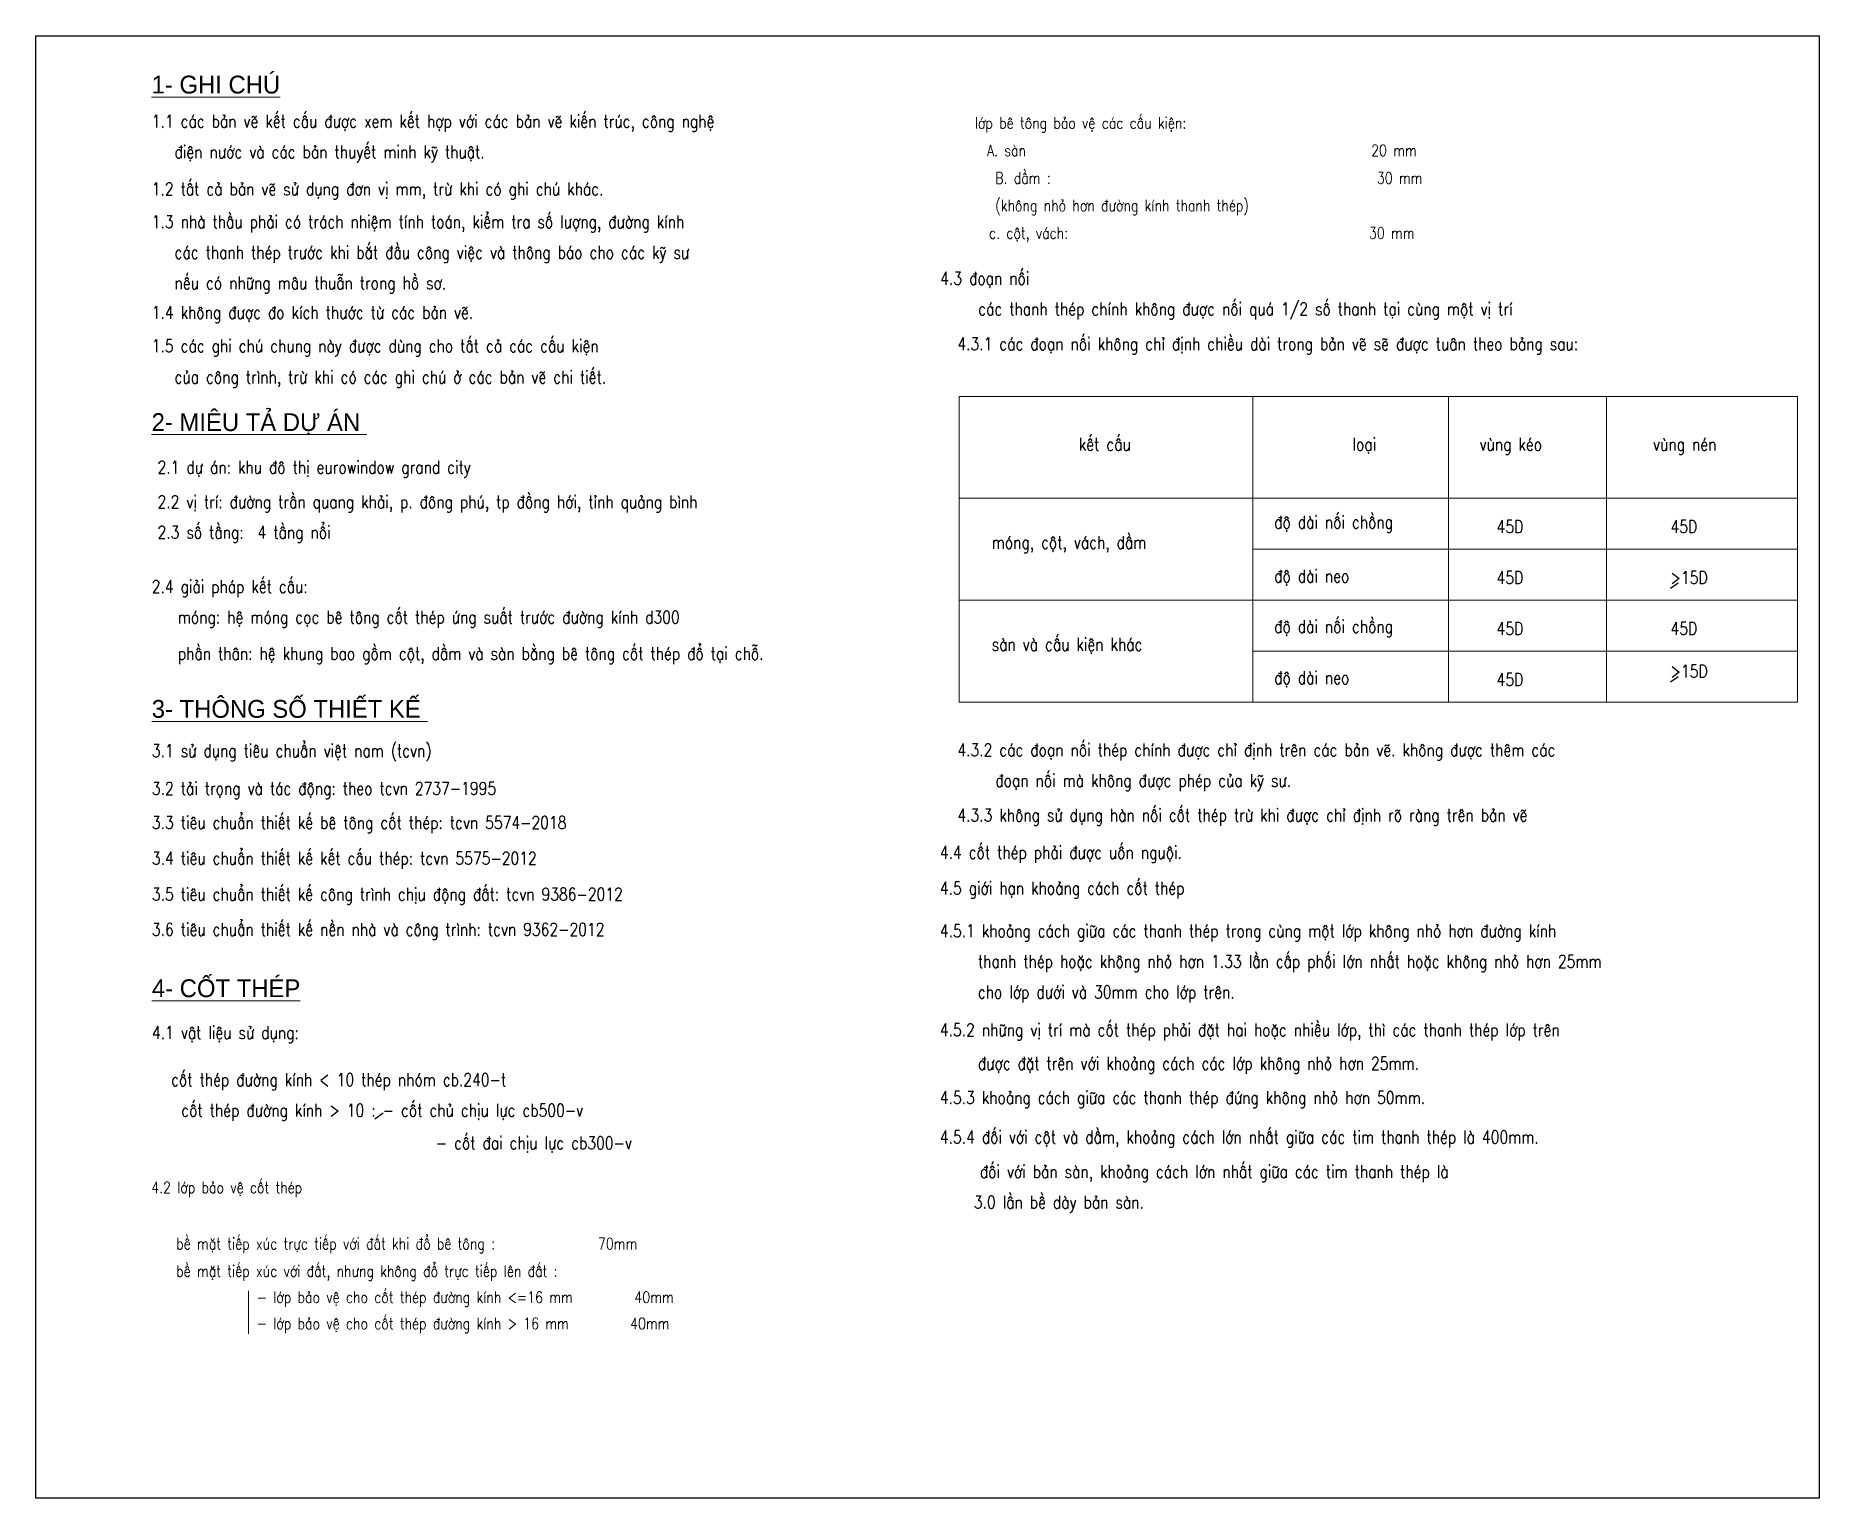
# Model space of a CAD drawing. Header units: millimetres. Extents: x 32534 to 196510, y -37949 to -8249.
# Drawn here: x 32534 to 67534, y -36949 to -8249 of the extents above; entities that cross this region are included whole.
import ezdxf

# ---------------------------------------------------------------- set-up
doc = ezdxf.new("R2010")
doc.units = ezdxf.units.MM
doc.header["$MEASUREMENT"] = 0
for name, color, linetype, lineweight in [('00 Structural standard notes$0$02- Bhatch', 8, 'Continuous', 18), ('00 Structural standard notes$0$06- General text', 2, 'Continuous', 18), ('G-TX35', 2, 'Continuous', 18), ('netmai', 7, 'Continuous', 18)]:
    doc.layers.add(name, color=color, linetype=linetype, lineweight=lineweight)
doc.styles.add('00 Structural standard notes$0$CARTOUCHE', font='Vhavan_1.ttf')
doc.styles.add('00 Structural standard notes$0$STANDARD', font='vnsimli.shx', dxfattribs={"width": 0.8})

msp = doc.modelspace()

# ---------------------------------------------------------------- texts
at = {"style": '00 Structural standard notes$0$STANDARD', "width": 0.8}
for s, height, p in [('1.1 c¸c b¶n vÏ kÕt cÊu ®\xadîc xem kÕt hîp víi c¸c b¶n vÏ kiÕn tróc, c«ng nghÖ', 250, (34811.55, -10054.34)), ('     líp bª t«ng b¶o vÖ c¸c cÊu kiÖn:                   ', 225, (50290.98, -10074.05)), ('   ®iÖn n\xadíc vµ c¸c b¶n thuyÕt minh kü thuËt.', 250, (34811.55, -10654.34)), ('        A. sµn                                                  20 mm', 225, (50128.05, -10614.05)), ('1.2 tÊt c¶ b¶n vÏ sö dông ®¬n vÞ mm, trõ khi cã ghi chó kh¸c.', 250, (34811.55, -11381.84)), ('        B. dÇm :                                               30 mm', 225, (50290.98, -11154.05)), ('        (kh«ng nhá h¬n ®\xadêng kÝnh thanh thÐp)', 225, (50290.98, -11694.05)), ('1.3 nhµ thÇu ph¶i cã tr¸ch nhiÖm tÝnh to¸n, kiÓm tra sè l\xadîng, ®\xadêng kÝnh', 250, (34811.55, -12025.73)), ('        c. cét, v¸ch:                                           30 mm', 225, (50168.79, -12234.05)), ('   c¸c thanh thÐp tr\xadíc khi b¾t ®Çu c«ng viÖc vµ th«ng b¸o cho c¸c kü s\xad', 250, (34811.55, -12625.73)), ('   nÕu cã nh÷ng m©u thuÉn trong hå s¬.', 250, (34811.55, -13225.73)), ('4.3 ®o¹n nèi', 250, (50283.43, -13135.82)), ('1.4 kh«ng ®\xadîc ®o kÝch th\xadíc tõ c¸c b¶n vÏ.', 250, (34811.55, -13805)), ('     c¸c thanh thÐp chÝnh kh«ng ®\xadîc nèi qu¸ 1/2 sè thanh t¹i cïng mét vÞ trÝ', 250, (50283.43, -13735.82)), ('1.5 c¸c ghi chó chung nµy ®\xadîc dïng cho tÊt c¶ c¸c cÊu kiÖn', 250, (34811.55, -14461.06)), ('4.3.1 c¸c ®o¹n nèi kh«ng chØ ®Þnh chiÒu dµi trong b¶n vÏ sÏ ®\xadîc tu©n theo b¶ng sau:', 250, (50619.94, -14420.83)), ('   cña c«ng tr×nh, trõ khi cã c¸c ghi chó ë c¸c b¶n vÏ chi tiÕt.', 250, (34811.55, -15073.38)), ('kÕt cÊu', 250, (53002.84, -16391.34)), ('lo¹i', 250, (58374.03, -16391.34)), ('vïng kÐo', 250, (60866.02, -16391.34)), ('vïng nÐn', 250, (64271.98, -16391.34)), ('®é dµi nèi chång', 250, (56836.44, -17919.43)), ('45D', 250, (61201.31, -18007.36)), ('45D', 250, (64613.92, -18007.36)), ('mãng, cét, v¸ch, dÇm', 250, (51293.49, -18317.57)), ('2.4 gi¶i ph¸p kÕt cÊu:', 250, (34811.55, -19184.57)), ('®é dµi neo', 250, (56836.44, -18977.7)), ('45D', 250, (61201.31, -19007.36)), ('>15D', 250, (64613.92, -19007.36)), ('    mãng: hÖ mãng cäc bª t«ng cèt thÐp øng suÊt tr\xadíc ®\xadêng kÝnh d300', 250, (34726.23, -19784.57)), ('®é dµi nèi chång', 250, (56836.44, -19967.15)), ('45D', 250, (61201.31, -20007.36)), ('45D', 250, (64613.92, -20007.36)), ('    phÇn th©n: hÖ khung bao gåm cét, dÇm vµ sµn b»ng bª t«ng cèt thÐp ®æ t¹i chç.', 250, (34726.23, -20497.19)), ('sµn vµ cÊu kiÖn kh¸c', 250, (51293.49, -20317.57)), ('>15D', 250, (64613.92, -20844.83)), ('®é dµi neo', 250, (56836.44, -20971.39)), ('45D', 250, (61201.31, -21007.36)), ('3.1 sö dông tiªu chuÈn viÖt nam (tcvn) ', 250, (34814.15, -22404.6)), ('4.3.2 c¸c ®o¹n nèi thÐp chÝnh ®\xadîc chØ ®Þnh trªn c¸c b¶n vÏ. kh«ng ®\xadîc thªm c¸c', 250, (50619.94, -22388.62)), ('     ®o¹n nèi mµ kh«ng ®\xadîc phÐp cña kü s\xad.', 250, (50619.94, -22988.62)), ('3.2 t¶i träng vµ t¸c ®éng: theo tcvn 2737-1995', 250, (34814.15, -23144.61)), ('4.3.3 kh«ng sö dông hµn nèi cèt thÐp trõ khi ®\xadîc chØ ®Þnh râ rµng trªn b¶n vÏ', 250, (50619.94, -23667.78)), ('3.3 tiªu chuÈn thiÕt kÕ bª t«ng cèt thÐp: tcvn 5574-2018', 250, (34814.15, -23814.72)), ('4.4 cèt thÐp ph¶i ®\xadîc uèn nguéi.', 250, (50276.2, -24399.26)), ('3.4 tiªu chuÈn thiÕt kÕ kÕt cÊu thÐp: tcvn 5575-2012', 250, (34814.15, -24514.14)), ('4.5 giíi h¹n kho¶ng c¸ch cèt thÐp', 250, (50276.2, -25099.66)), ('3.5 tiªu chuÈn thiÕt kÕ c«ng tr×nh chÞu ®éng ®Êt: tcvn 9386-2012', 250, (34814.15, -25219.16)), ('3.6 tiªu chuÈn thiÕt kÕ nÒn nhµ vµ c«ng tr×nh: tcvn 9362-2012', 250, (34814.15, -25910.57)), ('4.5.1 kho¶ng c¸ch gi÷a c¸c thanh thÐp trong cïng mét líp kh«ng nhá h¬n ®\xadêng kÝnh', 250, (50276.2, -25938.84)), ('     thanh thÐp hoÆc kh«ng nhá h¬n 1.33 lÇn cÊp phèi lín nhÊt hoÆc kh«ng nhá h¬n 25mm', 250, (50276.2, -26538.84)), ('     cho líp d\xadíi vµ 30mm cho líp trªn.', 250, (50276.2, -27138.84)), ('4.5.2 nh÷ng vÞ trÝ mµ cèt thÐp ph¶i ®Æt hai hoÆc nhiÒu líp, th× c¸c thanh thÐp líp trªn', 250, (50276.2, -27881.82)), ('4.1 vËt liÖu sö dông:', 250, (34816.74, -27936.18)), ('     ®\xadîc ®Æt trªn víi kho¶ng c¸ch c¸c líp kh«ng nhá h¬n 25mm.', 250, (50276.2, -28538.8)), ('     cèt thÐp ®\xadêng kÝnh < 10 thÐp nhãm cb.240-t', 250, (34446.04, -28860.07)), ('4.5.3 kho¶ng c¸ch gi÷a c¸c thanh thÐp ®øng kh«ng nhá h¬n 50mm.', 250, (50276.2, -29209.95)), ('cèt thÐp ®\xadêng kÝnh > 10 : - cèt chñ chÞu lùc cb500-v', 250, (35390.81, -29460.07)), ('4.5.4 ®èi víi cét vµ dÇm, kho¶ng c¸ch lín nhÊt gi÷a c¸c tim thanh thÐp lµ 400mm.', 250, (50276.2, -29985.04)), ('- cèt ®ai chÞu lùc cb300-v', 250, (40384.11, -30101.32)), ('     ®èi víi b¶n sµn, kho¶ng c¸ch lín nhÊt gi÷a c¸c tim thanh thÐp lµ ', 250, (50315.71, -30662.99)), ('4.2 líp b¶o vÖ cèt thÐp', 225, (34801.7, -30962.43)), ('      3.0 lÇn bÒ dµy b¶n sµn.', 250, (50048.73, -31262.99)), ('     bÒ mÆt tiÕp xóc trùc tiÕp víi ®Êt khi ®æ bª t«ng :           70mm', 225, (34620.71, -32063.96)), ('     bÒ mÆt tiÕp xóc víi ®Êt, nh\xadng kh«ng ®æ trùc tiÕp lªn ®Êt :', 225, (34620.71, -32603.96)), ('- líp b¶o vÖ cho cèt thÐp ®\xadêng kÝnh <=16 mm     40mm', 225, (36871.1, -33115.74)), ('- líp b¶o vÖ cho cèt thÐp ®\xadêng kÝnh > 16 mm     40mm', 225, (36871.1, -33631.68))]:
    msp.add_text(s, height=height, dxfattribs=at).set_placement(p)
at = {"layer": '00 Structural standard notes$0$06- General text', "color": 1, "ltscale": 500, "style": '00 Structural standard notes$0$CARTOUCHE'}
for s, p in [('%%U1- ghi chó', (34808.96, -9383.9)), ('%%U2- miªu t¶ dù ¸n ', (34808.96, -16007.25)), ('%%U3- th«ng sè thiÕt kÕ ', (34811.55, -21634.16)), ('%%U4- cèt thÐp', (34814.15, -27115.74))]:
    msp.add_text(s, height=350, dxfattribs=at).set_placement(p)
at = {"layer": 'G-TX35', "style": '00 Structural standard notes$0$STANDARD', "width": 0.8}
for s, p in [('2.1 dù ¸n: khu ®« thÞ eurowindow grand city ', (34925.62, -16843.3)), ('2.2 vÞ trÝ: ®\xadêng trÇn quang kh¶i, p. ®«ng phó, tp ®ång híi, tØnh qu¶ng b×nh', (34925.62, -17520.67)), ('2.3 sè tÇng:  4 tÇng næi', (34925.62, -18117.97))]:
    msp.add_text(s, height=250, dxfattribs=at).set_placement(p)

# ---------------------------------------------------------------- linework, layer by layer
for p, q in [((64762.82, -18992.94), (64611.79, -19094.78)), ((64762.82, -20830.42), (64611.79, -20932.26)), ((39350.23, -29392.78), (39190.93, -29510.32))]:
    msp.add_line(p, q)
at = {"layer": '00 Structural standard notes$0$02- Bhatch', "ltscale": 1800}
for p, q in [((50652.83, -15327.08), (67105.7, -15327.08)), ((50652.83, -15327.08), (50652.83, -21327.08)), ((56419.43, -15327.08), (56419.43, -21327.08)), ((60258.4, -15327.08), (60258.4, -21327.08)), ((63360.59, -15327.08), (63360.59, -21327.08)), ((67105.7, -15327.08), (67105.7, -21327.08)), ((50652.83, -17327.08), (67105.7, -17327.08)), ((56419.43, -18327.08), (67105.7, -18327.08)), ((50652.83, -19327.08), (67105.7, -19327.08)), ((50652.83, -19327.08), (67105.7, -19327.08)), ((56419.43, -20327.08), (67105.7, -20327.08)), ((50652.83, -21327.08), (67105.7, -21327.08))]:
    msp.add_line(p, q, dxfattribs=at)
at = {"layer": 'Defpoints'}
msp.add_lwpolyline([(32533.67, -8249.46), (67533.67, -8249.46), (67533.67, -36949.46), (32533.67, -36949.46)], close=True, dxfattribs=at)
at = {"layer": 'netmai', "ltscale": 100}
msp.add_line((36710.58, -32878.24), (36710.58, -33721.34), dxfattribs=at)

msp.set_redraw_order([(e.dxf.handle, doc.entitydb.next_handle()) for e in msp.query("TEXT MTEXT ATTDEF DIMENSION ARC_DIMENSION")])  # texts and dimensions are drawn at this point

doc.saveas('drawing.dxf')
